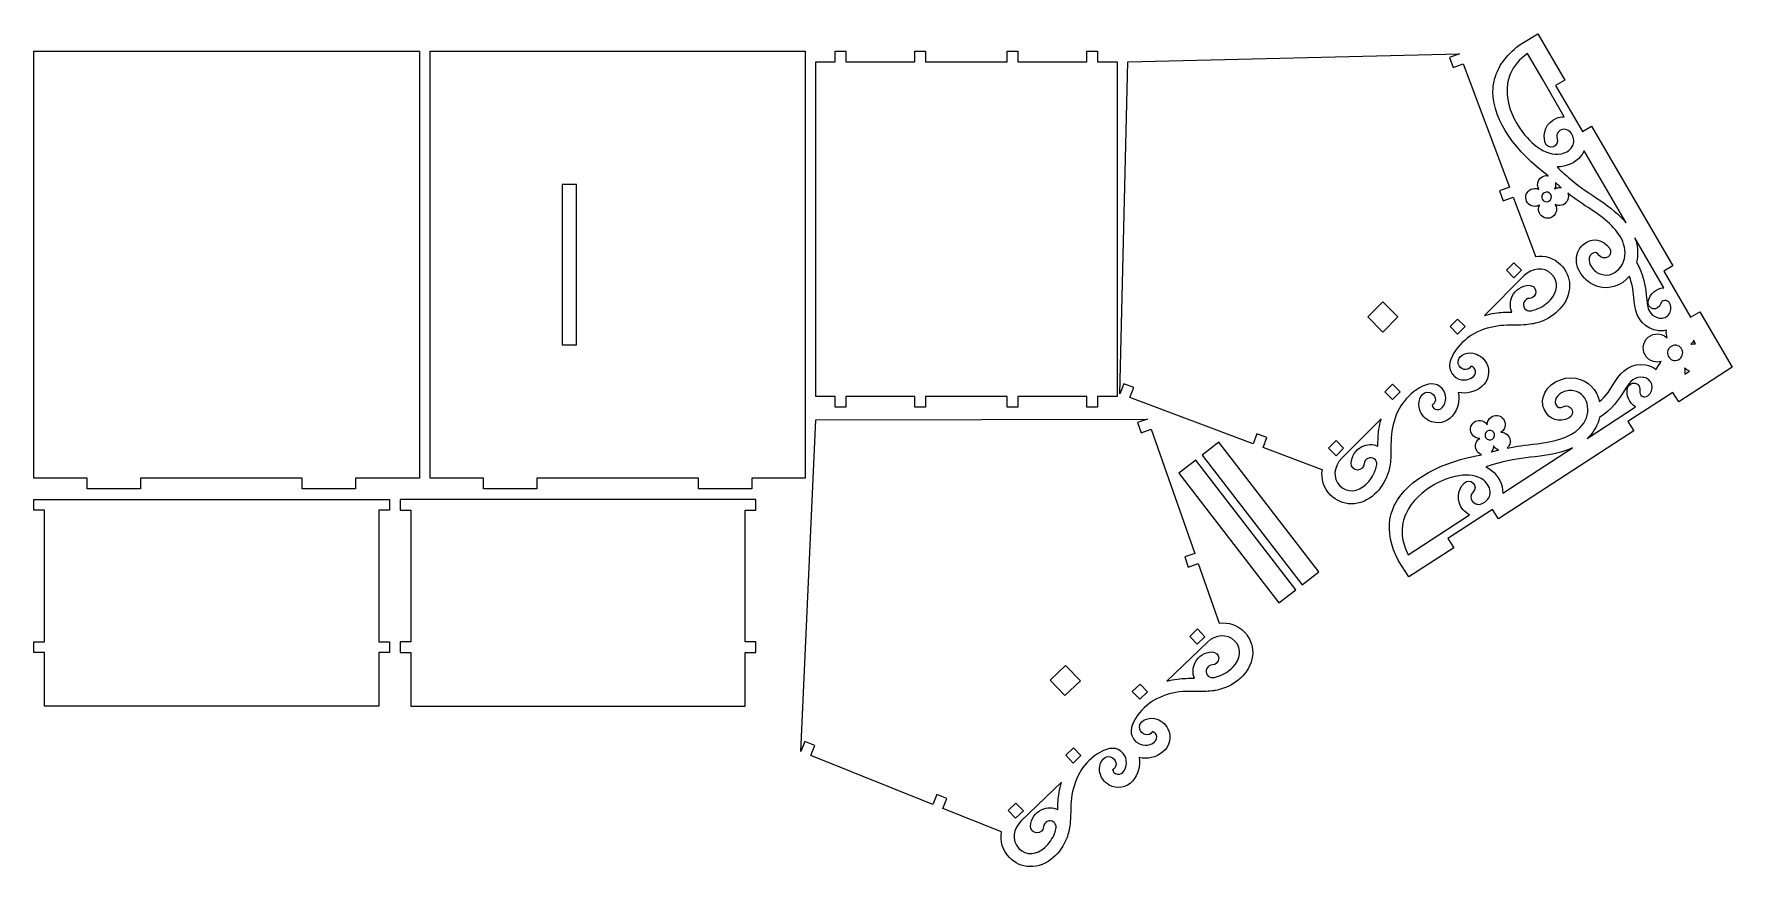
# Model space of a CAD drawing. Header units: millimetres. Extents: x -239 to 239, y -117 to 117.
import ezdxf

# ---------------------------------------------------------------- set-up
doc = ezdxf.new("R2010")
doc.units = ezdxf.units.MM
doc.header["$MEASUREMENT"] = 0
doc.layers.add('Camada 1', color=7, linetype='Continuous')

msp = doc.modelspace()

# ---------------------------------------------------------------- linework, layer by layer
at = {"layer": 'Camada 1', "color": 250, "lineweight": 20}
for points, knots in [([(238.7156, 23.3207), (238.7156, 23.3207), (229.6415, 38.8817), (229.6415, 38.8817), (229.6415, 38.8817), (229.6415, 38.8817), (227.05, 37.3705), (227.05, 37.3705), (227.05, 37.3705), (227.05, 37.3705), (219.4937, 50.3283), (219.4937, 50.3283), (219.4937, 50.3283), (219.4937, 50.3283), (222.0854, 51.8396), (222.0854, 51.8396), (222.0854, 51.8396), (222.0854, 51.8396), (199.221, 91.0492), (199.221, 91.0492), (199.221, 91.0492), (199.221, 91.0492), (196.6293, 89.5379), (196.6293, 89.5379), (196.6293, 89.5379), (196.6293, 89.5379), (189.0732, 102.4958), (189.0732, 102.4958), (189.0732, 102.4958), (189.0732, 102.4958), (191.6648, 104.007), (191.6648, 104.007), (191.6648, 104.007), (191.6648, 104.007), (184.1087, 116.9649), (184.1087, 116.9649), (184.1087, 116.9649), (184.1087, 116.9649), (179.5681, 114.317), (179.5681, 114.317), (179.5681, 114.317), (175.6172, 111.4761), (173.2407, 108.3406), (172.1734, 105.0225), (172.1734, 105.0225), (171.789, 103.8275), (171.5744, 102.6089), (171.5174, 101.3719), (171.5174, 101.3719), (171.5059, 101.1262), (171.5008, 100.88), (171.5017, 100.633), (171.5017, 100.633), (171.5335, 92.4321), (178.0965, 83.7719), (186.9778, 77.1348), (186.9778, 77.1348), (186.8117, 77.1609), (186.6409, 77.1708), (186.4667, 77.163), (186.4667, 77.163), (185.0703, 77.1003), (183.9894, 75.9175), (184.052, 74.5209), (184.052, 74.5209), (184.0724, 74.0664), (184.2118, 73.645), (184.4384, 73.2855), (184.4384, 73.2855), (184.0508, 73.4936), (183.6034, 73.6028), (183.1319, 73.5817), (183.1319, 73.5817), (181.7355, 73.519), (180.6545, 72.3359), (180.7172, 70.9395), (180.7172, 70.9395), (180.7799, 69.5432), (181.9628, 68.4619), (183.3594, 68.5248), (183.3594, 68.5248), (183.8139, 68.5451), (184.2354, 68.6845), (184.5947, 68.9111), (184.5947, 68.9111), (184.387, 68.5232), (184.2776, 68.0764), (184.2988, 67.6049), (184.2988, 67.6049), (184.3616, 66.2083), (185.5443, 65.1272), (186.9408, 65.1899), (186.9408, 65.1899), (188.3372, 65.2527), (189.4185, 66.4356), (189.3556, 67.8322), (189.3556, 67.8322), (189.3352, 68.2867), (189.196, 68.7082), (188.9696, 69.0673), (188.9696, 69.0673), (189.3572, 68.8596), (189.8042, 68.7503), (190.2755, 68.7715), (190.2755, 68.7715), (191.6721, 68.8344), (192.7529, 70.0171), (192.6903, 71.4136), (192.6903, 71.4136), (192.6771, 71.7106), (192.6129, 71.9933), (192.5069, 72.254), (192.5069, 72.254), (194.7513, 70.4652), (196.4809, 69.385), (199.4954, 67.3655), (199.4954, 67.3655), (203.2362, 64.8599), (207.0858, 61.7383), (208.242, 57.9369), (208.242, 57.9369), (208.9085, 55.7451), (208.767, 53.5101), (207.4363, 51.5859), (207.4363, 51.5859), (206.1651, 49.748), (204.1347, 48.7834), (201.9273, 49.4524), (201.9273, 49.4524), (200.8174, 49.7888), (199.836, 50.567), (199.2032, 51.5333), (199.2032, 51.5333), (198.7254, 52.2626), (198.3541, 53.2727), (198.5841, 54.1497), (198.5841, 54.1497), (198.6917, 54.5601), (198.9266, 54.8918), (199.255, 55.1574), (199.255, 55.1574), (200.0902, 55.8329), (200.7741, 55.6335), (201.3755, 54.7719), (201.3755, 54.7719), (201.9344, 53.971), (203.0437, 53.7741), (203.8443, 54.333), (203.8443, 54.333), (204.6452, 54.892), (204.8423, 56.0012), (204.2836, 56.8018), (204.2836, 56.8018), (202.4951, 59.3632), (199.4583, 59.8826), (197.0249, 57.9148), (197.0249, 57.9148), (196.1107, 57.1753), (195.4526, 56.1885), (195.1539, 55.0489), (195.1539, 55.0489), (194.1391, 51.1782), (197.2819, 47.1546), (200.8987, 46.0586), (200.8987, 46.0586), (204.3165, 45.023), (207.6665, 46.2503), (209.85, 48.9027), (209.85, 48.9027), (210.7049, 46.7114), (211.0471, 44.332), (211.184, 41.9713), (211.184, 41.9713), (211.184, 41.9713), (211.1868, 41.9297), (211.1868, 41.9297), (211.1868, 41.9297), (211.4874, 38.2522), (212.9859, 34.9325), (216.7619, 33.8756), (216.7619, 33.8756), (217.9233, 33.4938), (219.1433, 33.465), (220.2829, 33.7503), (220.2829, 33.7503), (220.0852, 33.0353), (220.3266, 32.2056), (220.5078, 31.5428), (220.5078, 31.5428), (220.0398, 32.013), (219.4467, 32.372), (218.7615, 32.5617), (218.7615, 32.5617), (216.6566, 33.1442), (214.4784, 31.9102), (213.8957, 29.8055), (213.8957, 29.8055), (213.3134, 27.7012), (214.5475, 25.5227), (216.6519, 24.9403), (216.6519, 24.9403), (217.3627, 24.7435), (218.0818, 24.754), (218.7447, 24.9355), (218.7447, 24.9355), (218.5835, 24.775), (217.3795, 22.8058), (217.3665, 22.7158), (217.3665, 22.7158), (216.5259, 23.3691), (215.5182, 23.8147), (214.4231, 23.98), (214.4231, 23.98), (210.5739, 24.7388), (207.7387, 22.4495), (205.8119, 19.3004), (205.8119, 19.3004), (205.8119, 19.3004), (205.7907, 19.2646), (205.7907, 19.2646), (205.7907, 19.2646), (204.6039, 17.2179), (203.2253, 15.2469), (201.4737, 13.6753), (201.4737, 13.6753), (200.7196, 17.0289), (198.2808, 19.6358), (194.7613, 20.2519), (194.7613, 20.2519), (191.0367, 20.9039), (186.4153, 18.7274), (185.5763, 14.8127), (185.5763, 14.8127), (185.3292, 13.6601), (185.4721, 12.482), (185.9551, 11.4094), (185.9551, 11.4094), (187.2412, 8.5544), (190.1877, 7.649), (192.94, 9.1304), (192.94, 9.1304), (193.8002, 9.5934), (194.1242, 10.6729), (193.661, 11.5333), (193.661, 11.5333), (193.1979, 12.3936), (192.1184, 12.7179), (191.2581, 12.2546), (191.2581, 12.2546), (190.3323, 11.7563), (189.6317, 11.8866), (189.1904, 12.8665), (189.1904, 12.8665), (189.0167, 13.2518), (188.9565, 13.6539), (189.0455, 14.0691), (189.0455, 14.0691), (189.2355, 14.9561), (190.0226, 15.6908), (190.7783, 16.1267), (190.7783, 16.1267), (191.7792, 16.7043), (193.0066, 16.9569), (194.1496, 16.7569), (194.1496, 16.7569), (196.4228, 16.3589), (197.8013, 14.582), (198.108, 12.3672), (198.108, 12.3672), (198.4288, 10.0486), (197.5473, 7.9886), (195.9636, 6.3316), (195.9636, 6.3316), (193.2169, 3.4577), (188.3709, 2.4055), (183.9, 1.8544), (183.9, 1.8544), (180.297, 1.41), (178.2651, 1.225), (175.4539, 0.6395), (175.4539, 0.6395), (175.666, 0.8245), (175.851, 1.048), (175.9967, 1.3074), (175.9967, 1.3074), (176.6823, 2.5264), (176.2503, 4.0701), (175.0313, 4.7561), (175.0313, 4.7561), (174.6198, 4.9876), (174.1713, 5.0914), (173.7315, 5.0808), (173.7315, 5.0808), (174.0957, 5.2995), (174.41, 5.6131), (174.6332, 6.0099), (174.6332, 6.0099), (175.3191, 7.2289), (174.8868, 8.7729), (173.668, 9.4587), (173.668, 9.4587), (172.449, 10.1445), (170.9049, 9.7122), (170.2192, 8.4931), (170.2192, 8.4931), (169.9877, 8.0816), (169.8838, 7.6331), (169.8945, 7.193), (169.8945, 7.193), (169.6758, 7.5573), (169.3622, 7.872), (168.9654, 8.0951), (168.9654, 8.0951), (167.7463, 8.7811), (166.2022, 8.3487), (165.5166, 7.1299), (165.5166, 7.1299), (164.8309, 5.9109), (165.263, 4.3668), (166.4818, 3.6811), (166.4818, 3.6811), (166.8935, 3.4497), (167.3424, 3.3454), (167.7823, 3.3564), (167.7823, 3.3564), (167.4178, 3.1376), (167.1033, 2.8241), (166.8801, 2.4273), (166.8801, 2.4273), (166.1945, 1.2082), (166.6266, -0.3357), (167.8455, -1.0213), (167.8455, -1.0213), (167.9975, -1.1067), (168.1546, -1.175), (168.3147, -1.2266), (168.3147, -1.2266), (157.3894, -3.1497), (147.6227, -7.9252), (143.8961, -15.2355), (143.8961, -15.2355), (143.7168, -15.5872), (143.5524, -15.9444), (143.4034, -16.3069), (143.4034, -16.3069), (142.9931, -17.305), (142.699, -18.3442), (142.5292, -19.4255), (142.5292, -19.4255), (141.9874, -22.8749), (142.7108, -26.752), (144.9654, -31.0838), (144.9654, -31.0838), (144.9654, -31.0838), (147.8846, -35.5853), (147.8846, -35.5853), (147.8846, -35.5853), (147.8846, -35.5853), (160.4697, -27.4235), (160.4697, -27.4235), (160.4697, -27.4235), (160.4697, -27.4235), (158.7638, -24.793), (158.7638, -24.793), (158.7638, -24.793), (158.7638, -24.793), (171.3489, -16.6311), (171.3489, -16.6311), (171.3489, -16.6311), (171.3489, -16.6311), (173.0548, -19.2618), (173.0548, -19.2618), (173.0548, -19.2618), (173.0548, -19.2618), (211.1503, 5.444), (211.1503, 5.444), (211.1503, 5.444), (211.1503, 5.444), (209.4442, 8.0746), (209.4442, 8.0746), (209.4442, 8.0746), (209.4442, 8.0746), (222.0294, 16.2364), (222.0294, 16.2364), (222.0294, 16.2364), (222.0294, 16.2364), (223.7354, 13.6057), (223.7354, 13.6057), (223.7354, 13.6057), (223.7354, 13.6057), (238.7156, 23.3207), (238.7156, 23.3207)], [0, 0, 0, 0, 0.01010101, 0.01010101, 0.01010101, 0.01010101, 0.02020202, 0.02020202, 0.02020202, 0.02020202, 0.03030303, 0.03030303, 0.03030303, 0.03030303, 0.04040404, 0.04040404, 0.04040404, 0.04040404, 0.05050505, 0.05050505, 0.05050505, 0.05050505, 0.06060606, 0.06060606, 0.06060606, 0.06060606, 0.07070707, 0.07070707, 0.07070707, 0.07070707, 0.08080808, 0.08080808, 0.08080808, 0.08080808, 0.09090909, 0.09090909, 0.09090909, 0.09090909, 0.1010101, 0.1010101, 0.1010101, 0.1010101, 0.11111111, 0.11111111, 0.11111111, 0.11111111, 0.12121212, 0.12121212, 0.12121212, 0.12121212, 0.13131313, 0.13131313, 0.13131313, 0.13131313, 0.14141414, 0.14141414, 0.14141414, 0.14141414, 0.15151515, 0.15151515, 0.15151515, 0.15151515, 0.16161616, 0.16161616, 0.16161616, 0.16161616, 0.17171717, 0.17171717, 0.17171717, 0.17171717, 0.18181818, 0.18181818, 0.18181818, 0.18181818, 0.19191919, 0.19191919, 0.19191919, 0.19191919, 0.2020202, 0.2020202, 0.2020202, 0.2020202, 0.21212121, 0.21212121, 0.21212121, 0.21212121, 0.22222222, 0.22222222, 0.22222222, 0.22222222, 0.23232323, 0.23232323, 0.23232323, 0.23232323, 0.24242424, 0.24242424, 0.24242424, 0.24242424, 0.25252525, 0.25252525, 0.25252525, 0.25252525, 0.26262626, 0.26262626, 0.26262626, 0.26262626, 0.27272727, 0.27272727, 0.27272727, 0.27272727, 0.28282828, 0.28282828, 0.28282828, 0.28282828, 0.29292929, 0.29292929, 0.29292929, 0.29292929, 0.3030303, 0.3030303, 0.3030303, 0.3030303, 0.31313131, 0.31313131, 0.31313131, 0.31313131, 0.32323232, 0.32323232, 0.32323232, 0.32323232, 0.33333333, 0.33333333, 0.33333333, 0.33333333, 0.34343434, 0.34343434, 0.34343434, 0.34343434, 0.35353535, 0.35353535, 0.35353535, 0.35353535, 0.36363636, 0.36363636, 0.36363636, 0.36363636, 0.37373737, 0.37373737, 0.37373737, 0.37373737, 0.38383838, 0.38383838, 0.38383838, 0.38383838, 0.39393939, 0.39393939, 0.39393939, 0.39393939, 0.4040404, 0.4040404, 0.4040404, 0.4040404, 0.41414141, 0.41414141, 0.41414141, 0.41414141, 0.42424242, 0.42424242, 0.42424242, 0.42424242, 0.43434343, 0.43434343, 0.43434343, 0.43434343, 0.44444444, 0.44444444, 0.44444444, 0.44444444, 0.45454545, 0.45454545, 0.45454545, 0.45454545, 0.46464646, 0.46464646, 0.46464646, 0.46464646, 0.47474747, 0.47474747, 0.47474747, 0.47474747, 0.48484848, 0.48484848, 0.48484848, 0.48484848, 0.49494949, 0.49494949, 0.49494949, 0.49494949, 0.50505051, 0.50505051, 0.50505051, 0.50505051, 0.51515152, 0.51515152, 0.51515152, 0.51515152, 0.52525253, 0.52525253, 0.52525253, 0.52525253, 0.53535354, 0.53535354, 0.53535354, 0.53535354, 0.54545455, 0.54545455, 0.54545455, 0.54545455, 0.55555556, 0.55555556, 0.55555556, 0.55555556, 0.56565657, 0.56565657, 0.56565657, 0.56565657, 0.57575758, 0.57575758, 0.57575758, 0.57575758, 0.58585859, 0.58585859, 0.58585859, 0.58585859, 0.5959596, 0.5959596, 0.5959596, 0.5959596, 0.60606061, 0.60606061, 0.60606061, 0.60606061, 0.61616162, 0.61616162, 0.61616162, 0.61616162, 0.62626263, 0.62626263, 0.62626263, 0.62626263, 0.63636364, 0.63636364, 0.63636364, 0.63636364, 0.64646465, 0.64646465, 0.64646465, 0.64646465, 0.65656566, 0.65656566, 0.65656566, 0.65656566, 0.66666667, 0.66666667, 0.66666667, 0.66666667, 0.67676768, 0.67676768, 0.67676768, 0.67676768, 0.68686869, 0.68686869, 0.68686869, 0.68686869, 0.6969697, 0.6969697, 0.6969697, 0.6969697, 0.70707071, 0.70707071, 0.70707071, 0.70707071, 0.71717172, 0.71717172, 0.71717172, 0.71717172, 0.72727273, 0.72727273, 0.72727273, 0.72727273, 0.73737374, 0.73737374, 0.73737374, 0.73737374, 0.74747475, 0.74747475, 0.74747475, 0.74747475, 0.75757576, 0.75757576, 0.75757576, 0.75757576, 0.76767677, 0.76767677, 0.76767677, 0.76767677, 0.77777778, 0.77777778, 0.77777778, 0.77777778, 0.78787879, 0.78787879, 0.78787879, 0.78787879, 0.7979798, 0.7979798, 0.7979798, 0.7979798, 0.80808081, 0.80808081, 0.80808081, 0.80808081, 0.81818182, 0.81818182, 0.81818182, 0.81818182, 0.82828283, 0.82828283, 0.82828283, 0.82828283, 0.83838384, 0.83838384, 0.83838384, 0.83838384, 0.84848485, 0.84848485, 0.84848485, 0.84848485, 0.85858586, 0.85858586, 0.85858586, 0.85858586, 0.86868687, 0.86868687, 0.86868687, 0.86868687, 0.87878788, 0.87878788, 0.87878788, 0.87878788, 0.88888889, 0.88888889, 0.88888889, 0.88888889, 0.8989899, 0.8989899, 0.8989899, 0.8989899, 0.90909091, 0.90909091, 0.90909091, 0.90909091, 0.91919192, 0.91919192, 0.91919192, 0.91919192, 0.92929293, 0.92929293, 0.92929293, 0.92929293, 0.93939394, 0.93939394, 0.93939394, 0.93939394, 0.94949495, 0.94949495, 0.94949495, 0.94949495, 0.95959596, 0.95959596, 0.95959596, 0.95959596, 0.96969697, 0.96969697, 0.96969697, 0.96969697, 0.97979798, 0.97979798, 0.97979798, 0.97979798, 1, 1, 1, 1]), ([(-130.313, -7.8346), (-130.313, -7.8346), (-130.313, 112.1654), (-130.313, 112.1654), (-130.313, 112.1654), (-130.313, 112.1654), (-238.7156, 112.1654), (-238.7156, 112.1654), (-238.7156, 112.1654), (-238.7156, 112.1654), (-238.7156, -7.8346), (-238.7156, -7.8346), (-238.7156, -7.8346), (-238.7156, -7.8346), (-223.7156, -7.8346), (-223.7156, -7.8346), (-223.7156, -7.8346), (-223.7156, -7.8346), (-223.7156, -10.8346), (-223.7156, -10.8346), (-223.7156, -10.8346), (-223.7156, -10.8346), (-208.7156, -10.8346), (-208.7156, -10.8346), (-208.7156, -10.8346), (-208.7156, -10.8346), (-208.7156, -7.8346), (-208.7156, -7.8346), (-208.7156, -7.8346), (-208.7156, -7.8346), (-163.3265, -7.8346), (-163.3265, -7.8346), (-163.3265, -7.8346), (-163.3265, -7.8346), (-163.3265, -10.8346), (-163.3265, -10.8346), (-163.3265, -10.8346), (-163.3265, -10.8346), (-148.3265, -10.8346), (-148.3265, -10.8346), (-148.3265, -10.8346), (-148.3265, -10.8346), (-148.3265, -7.8346), (-148.3265, -7.8346), (-148.3265, -7.8346), (-148.3265, -7.8346), (-130.313, -7.8346), (-130.313, -7.8346)], [0, 0, 0, 0, 0.07692308, 0.07692308, 0.07692308, 0.07692308, 0.15384615, 0.15384615, 0.15384615, 0.15384615, 0.23076923, 0.23076923, 0.23076923, 0.23076923, 0.30769231, 0.30769231, 0.30769231, 0.30769231, 0.38461538, 0.38461538, 0.38461538, 0.38461538, 0.46153846, 0.46153846, 0.46153846, 0.46153846, 0.53846154, 0.53846154, 0.53846154, 0.53846154, 0.61538462, 0.61538462, 0.61538462, 0.61538462, 0.69230769, 0.69230769, 0.69230769, 0.69230769, 0.76923077, 0.76923077, 0.76923077, 0.76923077, 0.84615385, 0.84615385, 0.84615385, 0.84615385, 1, 1, 1, 1]), ([(-97.313, -7.8346), (-97.313, -7.8346), (-51.9078, -7.8346), (-51.9078, -7.8346), (-51.9078, -7.8346), (-51.9078, -7.8346), (-51.9078, -10.8346), (-51.9078, -10.8346), (-51.9078, -10.8346), (-51.9078, -10.8346), (-36.9078, -10.8346), (-36.9078, -10.8346), (-36.9078, -10.8346), (-36.9078, -10.8346), (-36.9078, -7.8346), (-36.9078, -7.8346), (-36.9078, -7.8346), (-36.9078, -7.8346), (-21.9078, -7.8346), (-21.9078, -7.8346), (-21.9078, -7.8346), (-21.9078, -7.8346), (-21.9078, 112.1654), (-21.9078, 112.1654), (-21.9078, 112.1654), (-21.9078, 112.1654), (-127.313, 112.1654), (-127.313, 112.1654), (-127.313, 112.1654), (-127.313, 112.1654), (-127.313, -7.8346), (-127.313, -7.8346), (-127.313, -7.8346), (-127.313, -7.8346), (-112.313, -7.8346), (-112.313, -7.8346), (-112.313, -7.8346), (-112.313, -7.8346), (-112.313, -10.8346), (-112.313, -10.8346), (-112.313, -10.8346), (-112.313, -10.8346), (-97.313, -10.8346), (-97.313, -10.8346), (-97.313, -10.8346), (-97.313, -10.8346), (-97.313, -7.8346), (-97.313, -7.8346)], [0, 0, 0, 0, 0.07692308, 0.07692308, 0.07692308, 0.07692308, 0.15384615, 0.15384615, 0.15384615, 0.15384615, 0.23076923, 0.23076923, 0.23076923, 0.23076923, 0.30769231, 0.30769231, 0.30769231, 0.30769231, 0.38461538, 0.38461538, 0.38461538, 0.38461538, 0.46153846, 0.46153846, 0.46153846, 0.46153846, 0.53846154, 0.53846154, 0.53846154, 0.53846154, 0.61538462, 0.61538462, 0.61538462, 0.61538462, 0.69230769, 0.69230769, 0.69230769, 0.69230769, 0.76923077, 0.76923077, 0.76923077, 0.76923077, 0.84615385, 0.84615385, 0.84615385, 0.84615385, 1, 1, 1, 1]), ([(65.8283, 15.1655), (65.8283, 15.1655), (65.8283, 109.1654), (65.8283, 109.1654), (65.8283, 109.1654), (65.8283, 109.1654), (60.2791, 109.1654), (60.2791, 109.1654), (60.2791, 109.1654), (60.2791, 109.1654), (60.2791, 112.1654), (60.2791, 112.1654), (60.2791, 112.1654), (60.2791, 112.1654), (57.2767, 112.1654), (57.2767, 112.1654), (57.2767, 112.1654), (57.2767, 112.1654), (57.2767, 109.1654), (57.2767, 109.1654), (57.2767, 109.1654), (57.2767, 109.1654), (37.8744, 109.1654), (37.8744, 109.1654), (37.8744, 109.1654), (37.8744, 109.1654), (37.8744, 112.1654), (37.8744, 112.1654), (37.8744, 112.1654), (37.8744, 112.1654), (34.872, 112.1654), (34.872, 112.1654), (34.872, 112.1654), (34.872, 112.1654), (34.872, 109.1654), (34.872, 109.1654), (34.872, 109.1654), (34.872, 109.1654), (11.9791, 109.1654), (11.9791, 109.1654), (11.9791, 109.1654), (11.9791, 109.1654), (11.9791, 112.1654), (11.9791, 112.1654), (11.9791, 112.1654), (11.9791, 112.1654), (8.9767, 112.1654), (8.9767, 112.1654), (8.9767, 112.1654), (8.9767, 112.1654), (8.9767, 109.1654), (8.9767, 109.1654), (8.9767, 109.1654), (8.9767, 109.1654), (-10.4256, 109.1654), (-10.4256, 109.1654), (-10.4256, 109.1654), (-10.4256, 109.1654), (-10.4256, 112.1654), (-10.4256, 112.1654), (-10.4256, 112.1654), (-10.4256, 112.1654), (-13.428, 112.1654), (-13.428, 112.1654), (-13.428, 112.1654), (-13.428, 112.1654), (-13.428, 109.1654), (-13.428, 109.1654), (-13.428, 109.1654), (-13.428, 109.1654), (-18.9078, 109.1654), (-18.9078, 109.1654), (-18.9078, 109.1654), (-18.9078, 109.1654), (-18.9078, 15.1655), (-18.9078, 15.1655), (-18.9078, 15.1655), (-18.9078, 15.1655), (-13.428, 15.1655), (-13.428, 15.1655), (-13.428, 15.1655), (-13.428, 15.1655), (-13.428, 12.1655), (-13.428, 12.1655), (-13.428, 12.1655), (-13.428, 12.1655), (-10.4256, 12.1655), (-10.4256, 12.1655), (-10.4256, 12.1655), (-10.4256, 12.1655), (-10.4256, 15.1655), (-10.4256, 15.1655), (-10.4256, 15.1655), (-10.4256, 15.1655), (8.9767, 15.1655), (8.9767, 15.1655), (8.9767, 15.1655), (8.9767, 15.1655), (8.9767, 12.1655), (8.9767, 12.1655), (8.9767, 12.1655), (8.9767, 12.1655), (11.9791, 12.1655), (11.9791, 12.1655), (11.9791, 12.1655), (11.9791, 12.1655), (11.9791, 15.1655), (11.9791, 15.1655), (11.9791, 15.1655), (11.9791, 15.1655), (34.872, 15.1655), (34.872, 15.1655), (34.872, 15.1655), (34.872, 15.1655), (34.872, 12.1655), (34.872, 12.1655), (34.872, 12.1655), (34.872, 12.1655), (37.8744, 12.1655), (37.8744, 12.1655), (37.8744, 12.1655), (37.8744, 12.1655), (37.8744, 15.1655), (37.8744, 15.1655), (37.8744, 15.1655), (37.8744, 15.1655), (57.2767, 15.1655), (57.2767, 15.1655), (57.2767, 15.1655), (57.2767, 15.1655), (57.2767, 12.1655), (57.2767, 12.1655), (57.2767, 12.1655), (57.2767, 12.1655), (60.2791, 12.1655), (60.2791, 12.1655), (60.2791, 12.1655), (60.2791, 12.1655), (60.2791, 15.1655), (60.2791, 15.1655), (60.2791, 15.1655), (60.2791, 15.1655), (65.8283, 15.1655), (65.8283, 15.1655)], [0, 0, 0, 0, 0.02702703, 0.02702703, 0.02702703, 0.02702703, 0.05405405, 0.05405405, 0.05405405, 0.05405405, 0.08108108, 0.08108108, 0.08108108, 0.08108108, 0.10810811, 0.10810811, 0.10810811, 0.10810811, 0.13513514, 0.13513514, 0.13513514, 0.13513514, 0.16216216, 0.16216216, 0.16216216, 0.16216216, 0.18918919, 0.18918919, 0.18918919, 0.18918919, 0.21621622, 0.21621622, 0.21621622, 0.21621622, 0.24324324, 0.24324324, 0.24324324, 0.24324324, 0.27027027, 0.27027027, 0.27027027, 0.27027027, 0.2972973, 0.2972973, 0.2972973, 0.2972973, 0.32432432, 0.32432432, 0.32432432, 0.32432432, 0.35135135, 0.35135135, 0.35135135, 0.35135135, 0.37837838, 0.37837838, 0.37837838, 0.37837838, 0.40540541, 0.40540541, 0.40540541, 0.40540541, 0.43243243, 0.43243243, 0.43243243, 0.43243243, 0.45945946, 0.45945946, 0.45945946, 0.45945946, 0.48648649, 0.48648649, 0.48648649, 0.48648649, 0.51351351, 0.51351351, 0.51351351, 0.51351351, 0.54054054, 0.54054054, 0.54054054, 0.54054054, 0.56756757, 0.56756757, 0.56756757, 0.56756757, 0.59459459, 0.59459459, 0.59459459, 0.59459459, 0.62162162, 0.62162162, 0.62162162, 0.62162162, 0.64864865, 0.64864865, 0.64864865, 0.64864865, 0.67567568, 0.67567568, 0.67567568, 0.67567568, 0.7027027, 0.7027027, 0.7027027, 0.7027027, 0.72972973, 0.72972973, 0.72972973, 0.72972973, 0.75675676, 0.75675676, 0.75675676, 0.75675676, 0.78378378, 0.78378378, 0.78378378, 0.78378378, 0.81081081, 0.81081081, 0.81081081, 0.81081081, 0.83783784, 0.83783784, 0.83783784, 0.83783784, 0.86486486, 0.86486486, 0.86486486, 0.86486486, 0.89189189, 0.89189189, 0.89189189, 0.89189189, 0.91891892, 0.91891892, 0.91891892, 0.91891892, 0.94594595, 0.94594595, 0.94594595, 0.94594595, 1, 1, 1, 1]), ([(68.8283, 109.1654), (68.8283, 109.1654), (66.6173, 15.917), (66.6173, 15.917), (66.6173, 15.917), (66.6173, 15.917), (67.6725, 18.7253), (67.6725, 18.7253), (67.6725, 18.7253), (67.6725, 18.7253), (70.4808, 17.67), (70.4808, 17.67), (70.4808, 17.67), (70.4808, 17.67), (69.4256, 14.8618), (69.4256, 14.8618), (69.4256, 14.8618), (69.4256, 14.8618), (104.0669, 1.8453), (104.0669, 1.8453), (104.0669, 1.8453), (104.0669, 1.8453), (105.1221, 4.6536), (105.1221, 4.6536), (105.1221, 4.6536), (105.1221, 4.6536), (107.9304, 3.5984), (107.9304, 3.5984), (107.9304, 3.5984), (107.9304, 3.5984), (106.8752, 0.7901), (106.8752, 0.7901), (106.8752, 0.7901), (106.8752, 0.7901), (123.474, -5.4469), (123.474, -5.4469), (123.474, -5.4469), (123.474, -5.4469), (123.5231, -5.3978), (123.5231, -5.3978), (123.5231, -5.3978), (123.1048, -8.023), (123.9085, -10.6683), (125.8612, -12.6072), (125.8612, -12.6072), (127.3903, -14.1254), (129.4424, -15.0026), (131.599, -15.0443), (131.599, -15.0443), (134.1083, -15.0928), (136.3906, -14.0269), (138.2163, -12.3492), (138.2163, -12.3492), (139.8384, -10.8581), (141.1477, -8.881), (141.8823, -6.807), (141.8823, -6.807), (142.1134, -6.1548), (142.2901, -5.4963), (142.4242, -4.83), (142.4242, -4.83), (142.4547, -4.7303), (142.4772, -4.6267), (142.4905, -4.5195), (142.4905, -4.5195), (142.4905, -4.5195), (142.5029, -4.4113), (142.5029, -4.4113), (142.5029, -4.4113), (142.629, -3.6893), (142.708, -2.9583), (142.7545, -2.2161), (142.7545, -2.2161), (142.9119, 0.2979), (142.6833, 2.854), (143.0846, 5.3468), (143.0846, 5.3468), (143.4889, 7.8606), (144.2589, 10.3404), (145.6125, 12.5125), (145.6125, 12.5125), (147.519, 15.5719), (153.7215, 21.2868), (157.2081, 17.3274), (157.2081, 17.3274), (158.5461, 15.8084), (158.5635, 13.5253), (157.2421, 11.9889), (157.2421, 11.9889), (156.7374, 11.4021), (155.8912, 11.2433), (155.2058, 11.5992), (155.2058, 11.5992), (154.7774, 11.8214), (154.4793, 12.2083), (154.3605, 12.6503), (154.3605, 12.6503), (156.0723, 13.6501), (155.2266, 15.8649), (153.7218, 16.2548), (153.7218, 16.2548), (151.5042, 16.8291), (150.3477, 14.0774), (150.7038, 12.1238), (150.7038, 12.1238), (150.9939, 10.5321), (151.9989, 9.1102), (153.5069, 8.3276), (153.5069, 8.3276), (155.7066, 7.1861), (158.418, 7.7058), (160.0357, 9.5865), (160.0357, 9.5865), (161.66, 11.4747), (162.2245, 13.9559), (161.7369, 16.2568), (161.7369, 16.2568), (164.0378, 15.7692), (166.519, 16.3337), (168.4072, 17.958), (168.4072, 17.958), (170.2879, 19.5757), (170.8076, 22.2871), (169.6661, 24.4868), (169.6661, 24.4868), (168.8835, 25.9948), (167.4616, 26.9998), (165.8699, 27.2899), (165.8699, 27.2899), (163.9163, 27.646), (161.1646, 26.4895), (161.7389, 24.2719), (161.7389, 24.2719), (162.1288, 22.7671), (164.3436, 21.9214), (165.3434, 23.6332), (165.3434, 23.6332), (165.7854, 23.5144), (166.1723, 23.2163), (166.3945, 22.7879), (166.3945, 22.7879), (166.7504, 22.1025), (166.5916, 21.2563), (166.0048, 20.7516), (166.0048, 20.7516), (164.4684, 19.4302), (162.1853, 19.4476), (160.6663, 20.7856), (160.6663, 20.7856), (156.7069, 24.2722), (162.4218, 30.4747), (165.4812, 32.3812), (165.4812, 32.3812), (167.6533, 33.7348), (170.1331, 34.5048), (172.6469, 34.9091), (172.6469, 34.9091), (175.1397, 35.3104), (177.6958, 35.0818), (180.2098, 35.2392), (180.2098, 35.2392), (180.952, 35.2857), (181.683, 35.3647), (182.405, 35.4908), (182.405, 35.4908), (182.405, 35.4908), (182.5132, 35.5032), (182.5132, 35.5032), (182.5132, 35.5032), (182.6204, 35.5165), (182.724, 35.539), (182.8237, 35.5695), (182.8237, 35.5695), (183.49, 35.7036), (184.1485, 35.8803), (184.8007, 36.1114), (184.8007, 36.1114), (186.8747, 36.846), (188.8518, 38.1553), (190.3429, 39.7774), (190.3429, 39.7774), (192.0206, 41.6031), (193.0865, 43.8854), (193.038, 46.3947), (193.038, 46.3947), (192.9963, 48.5513), (192.1191, 50.6034), (190.6009, 52.1325), (190.6009, 52.1325), (188.662, 54.0852), (186.0167, 54.8889), (183.3915, 54.4706), (183.3915, 54.4706), (183.3915, 54.4706), (183.4406, 54.5197), (183.4406, 54.5197), (183.4406, 54.5197), (183.4406, 54.5197), (177.2036, 71.1185), (177.2036, 71.1185), (177.2036, 71.1185), (177.2036, 71.1185), (174.3953, 70.0633), (174.3953, 70.0633), (174.3953, 70.0633), (174.3953, 70.0633), (173.3401, 72.8716), (173.3401, 72.8716), (173.3401, 72.8716), (173.3401, 72.8716), (176.1484, 73.9268), (176.1484, 73.9268), (176.1484, 73.9268), (176.1484, 73.9268), (163.1319, 108.5681), (163.1319, 108.5681), (163.1319, 108.5681), (163.1319, 108.5681), (160.3237, 107.5129), (160.3237, 107.5129), (160.3237, 107.5129), (160.3237, 107.5129), (159.2684, 110.3212), (159.2684, 110.3212), (159.2684, 110.3212), (159.2684, 110.3212), (162.0767, 111.3764), (162.0767, 111.3764), (162.0767, 111.3764), (162.0767, 111.3764), (68.8283, 109.1654), (68.8283, 109.1654)], [0, 0, 0, 0, 0.01694915, 0.01694915, 0.01694915, 0.01694915, 0.03389831, 0.03389831, 0.03389831, 0.03389831, 0.05084746, 0.05084746, 0.05084746, 0.05084746, 0.06779661, 0.06779661, 0.06779661, 0.06779661, 0.08474576, 0.08474576, 0.08474576, 0.08474576, 0.10169492, 0.10169492, 0.10169492, 0.10169492, 0.11864407, 0.11864407, 0.11864407, 0.11864407, 0.13559322, 0.13559322, 0.13559322, 0.13559322, 0.15254237, 0.15254237, 0.15254237, 0.15254237, 0.16949153, 0.16949153, 0.16949153, 0.16949153, 0.18644068, 0.18644068, 0.18644068, 0.18644068, 0.20338983, 0.20338983, 0.20338983, 0.20338983, 0.22033898, 0.22033898, 0.22033898, 0.22033898, 0.23728814, 0.23728814, 0.23728814, 0.23728814, 0.25423729, 0.25423729, 0.25423729, 0.25423729, 0.27118644, 0.27118644, 0.27118644, 0.27118644, 0.28813559, 0.28813559, 0.28813559, 0.28813559, 0.30508475, 0.30508475, 0.30508475, 0.30508475, 0.3220339, 0.3220339, 0.3220339, 0.3220339, 0.33898305, 0.33898305, 0.33898305, 0.33898305, 0.3559322, 0.3559322, 0.3559322, 0.3559322, 0.37288136, 0.37288136, 0.37288136, 0.37288136, 0.38983051, 0.38983051, 0.38983051, 0.38983051, 0.40677966, 0.40677966, 0.40677966, 0.40677966, 0.42372881, 0.42372881, 0.42372881, 0.42372881, 0.44067797, 0.44067797, 0.44067797, 0.44067797, 0.45762712, 0.45762712, 0.45762712, 0.45762712, 0.47457627, 0.47457627, 0.47457627, 0.47457627, 0.49152542, 0.49152542, 0.49152542, 0.49152542, 0.50847458, 0.50847458, 0.50847458, 0.50847458, 0.52542373, 0.52542373, 0.52542373, 0.52542373, 0.54237288, 0.54237288, 0.54237288, 0.54237288, 0.55932203, 0.55932203, 0.55932203, 0.55932203, 0.57627119, 0.57627119, 0.57627119, 0.57627119, 0.59322034, 0.59322034, 0.59322034, 0.59322034, 0.61016949, 0.61016949, 0.61016949, 0.61016949, 0.62711864, 0.62711864, 0.62711864, 0.62711864, 0.6440678, 0.6440678, 0.6440678, 0.6440678, 0.66101695, 0.66101695, 0.66101695, 0.66101695, 0.6779661, 0.6779661, 0.6779661, 0.6779661, 0.69491525, 0.69491525, 0.69491525, 0.69491525, 0.71186441, 0.71186441, 0.71186441, 0.71186441, 0.72881356, 0.72881356, 0.72881356, 0.72881356, 0.74576271, 0.74576271, 0.74576271, 0.74576271, 0.76271186, 0.76271186, 0.76271186, 0.76271186, 0.77966102, 0.77966102, 0.77966102, 0.77966102, 0.79661017, 0.79661017, 0.79661017, 0.79661017, 0.81355932, 0.81355932, 0.81355932, 0.81355932, 0.83050847, 0.83050847, 0.83050847, 0.83050847, 0.84745763, 0.84745763, 0.84745763, 0.84745763, 0.86440678, 0.86440678, 0.86440678, 0.86440678, 0.88135593, 0.88135593, 0.88135593, 0.88135593, 0.89830508, 0.89830508, 0.89830508, 0.89830508, 0.91525424, 0.91525424, 0.91525424, 0.91525424, 0.93220339, 0.93220339, 0.93220339, 0.93220339, 0.94915254, 0.94915254, 0.94915254, 0.94915254, 0.96610169, 0.96610169, 0.96610169, 0.96610169, 1, 1, 1, 1]), ([(194.0246, 85.8305), (193.5067, 84.4502), (192.1215, 83.5942), (190.7309, 83.302), (190.7309, 83.302), (186.0322, 82.3154), (181.2731, 87.0849), (178.9182, 90.6192), (178.9182, 90.6192), (176.8287, 93.7557), (175.3421, 97.6046), (175.4616, 101.393), (175.4616, 101.393), (175.4692, 101.6306), (175.4829, 101.868), (175.5034, 102.1049), (175.5034, 102.1049), (175.6129, 103.3762), (175.9113, 104.6352), (176.4371, 105.8523), (176.4371, 105.8523), (177.3215, 107.8996), (178.8489, 109.8286), (181.2016, 111.4994), (181.2016, 111.4994), (181.2016, 111.4994), (185.5723, 103.9563), (185.5723, 103.9563), (185.5723, 103.9563), (185.5723, 103.9563), (191.532, 93.7346), (191.532, 93.7346), (191.532, 93.7346), (190.8031, 93.7321), (190.0557, 93.5896), (189.3181, 93.2932), (189.3181, 93.2932), (186.5894, 92.1966), (185.2163, 89.1361), (186.2121, 86.3687), (186.2121, 86.3687), (186.5426, 85.4499), (187.5618, 84.97), (188.4807, 85.3007), (188.4807, 85.3007), (189.3996, 85.6313), (189.8794, 86.6504), (189.5488, 87.5695), (189.5488, 87.5695), (189.1987, 88.5424), (189.6811, 89.617), (190.6403, 90.0027), (190.6403, 90.0027), (191.8049, 90.4707), (192.8728, 90.0285), (193.535, 89.0031), (193.535, 89.0031), (194.1558, 88.0423), (194.4373, 86.9309), (194.0246, 85.8305)], [0, 0, 0, 0, 0.0625, 0.0625, 0.0625, 0.0625, 0.125, 0.125, 0.125, 0.125, 0.1875, 0.1875, 0.1875, 0.1875, 0.25, 0.25, 0.25, 0.25, 0.3125, 0.3125, 0.3125, 0.3125, 0.375, 0.375, 0.375, 0.375, 0.4375, 0.4375, 0.4375, 0.4375, 0.5, 0.5, 0.5, 0.5, 0.5625, 0.5625, 0.5625, 0.5625, 0.625, 0.625, 0.625, 0.625, 0.6875, 0.6875, 0.6875, 0.6875, 0.75, 0.75, 0.75, 0.75, 0.8125, 0.8125, 0.8125, 0.8125, 0.875, 0.875, 0.875, 0.875, 1, 1, 1, 1]), ([(208.9184, 63.9191), (206.987, 66.3031), (204.41, 68.31), (201.7959, 70.0817), (201.7959, 70.0817), (198.6231, 72.2319), (196.172, 73.7367), (193.2076, 76.2738), (193.2076, 76.2738), (191.983, 77.3221), (190.7351, 78.4419), (189.5042, 79.6245), (189.5042, 79.6245), (190.1529, 79.6277), (190.8064, 79.6946), (191.4594, 79.8315), (191.4594, 79.8315), (193.888, 80.3414), (196.0933, 81.8409), (197.1454, 84.1084), (197.1454, 84.1084), (197.1454, 84.1084), (208.9184, 63.9191), (208.9184, 63.9191)], [0, 0, 0, 0, 0.14285714, 0.14285714, 0.14285714, 0.14285714, 0.28571429, 0.28571429, 0.28571429, 0.28571429, 0.42857143, 0.42857143, 0.42857143, 0.42857143, 0.57142857, 0.57142857, 0.57142857, 0.57142857, 0.71428571, 0.71428571, 0.71428571, 0.71428571, 1, 1, 1, 1]), ([(-86.2033, 74.6654), (-86.2033, 74.6654), (-86.2033, 29.6654), (-86.2033, 29.6654), (-86.2033, 29.6654), (-86.2033, 29.6654), (-90.2033, 29.6654), (-90.2033, 29.6654), (-90.2033, 29.6654), (-90.2033, 29.6654), (-90.2033, 74.6654), (-90.2033, 74.6654), (-90.2033, 74.6654), (-90.2033, 74.6654), (-86.2033, 74.6654), (-86.2033, 74.6654)], [0, 0, 0, 0, 0.2, 0.2, 0.2, 0.2, 0.4, 0.4, 0.4, 0.4, 0.6, 0.6, 0.6, 0.6, 1, 1, 1, 1]), ([(186.7134, 69.832), (185.9627, 69.7508), (185.2882, 70.2935), (185.2068, 71.0444), (185.2068, 71.0444), (185.1254, 71.7952), (185.6683, 72.4696), (186.419, 72.5508), (186.419, 72.5508), (187.1698, 72.6322), (187.8443, 72.0896), (187.9258, 71.3386), (187.9258, 71.3386), (188.0069, 70.5879), (187.4642, 69.9135), (186.7134, 69.832)], [0, 0, 0, 0, 0.2, 0.2, 0.2, 0.2, 0.4, 0.4, 0.4, 0.4, 0.6, 0.6, 0.6, 0.6, 1, 1, 1, 1]), ([(190.6685, 73.7802), (190.4688, 73.8207), (190.261, 73.8379), (190.0482, 73.8284), (190.0482, 73.8284), (189.5936, 73.8078), (189.1721, 73.6685), (188.813, 73.4419), (188.813, 73.4419), (189.0209, 73.8299), (189.1301, 74.2769), (189.1088, 74.7481), (189.1088, 74.7481), (189.1017, 74.9068), (189.08, 75.0608), (189.0454, 75.2102), (189.0454, 75.2102), (189.0454, 75.2102), (189.7292, 74.5994), (189.7292, 74.5994), (189.7292, 74.5994), (190.0569, 74.3098), (190.3688, 74.0377), (190.6685, 73.7802)], [0, 0, 0, 0, 0.14285714, 0.14285714, 0.14285714, 0.14285714, 0.28571429, 0.28571429, 0.28571429, 0.28571429, 0.42857143, 0.42857143, 0.42857143, 0.42857143, 0.57142857, 0.57142857, 0.57142857, 0.57142857, 0.71428571, 0.71428571, 0.71428571, 0.71428571, 1, 1, 1, 1]), ([(217.8466, 37.252), (217.8466, 37.252), (217.7462, 37.2827), (217.7462, 37.2827), (217.7462, 37.2827), (215.4932, 37.8981), (214.8969, 40.1004), (214.723, 42.1985), (214.723, 42.1985), (214.5036, 45.9494), (213.7988, 49.6192), (211.8542, 52.8479), (211.8542, 52.8479), (212.3596, 54.8259), (212.2575, 56.921), (211.6347, 58.9688), (211.6347, 58.9688), (211.5639, 59.2017), (211.4863, 59.4315), (211.4029, 59.6583), (211.4029, 59.6583), (211.4029, 59.6583), (219.5599, 45.6702), (219.5599, 45.6702), (219.5599, 45.6702), (219.5599, 45.6702), (219.4782, 45.6639), (219.4782, 45.6639), (219.4782, 45.6639), (217.3918, 45.4777), (215.6365, 43.9664), (215.1422, 41.9308), (215.1422, 41.9308), (214.9118, 40.982), (215.4977, 40.0199), (216.4466, 39.7894), (216.4466, 39.7894), (217.3958, 39.559), (218.3577, 40.145), (218.5882, 41.0939), (218.5882, 41.0939), (218.7256, 41.6599), (219.2135, 42.0798), (219.7935, 42.1317), (219.7935, 42.1317), (220.3761, 42.1837), (220.9269, 41.8588), (221.1634, 41.3236), (221.1634, 41.3236), (221.1634, 41.3236), (221.2174, 41.2119), (221.2174, 41.2119), (221.2174, 41.2119), (221.7508, 40.2033), (221.6139, 38.958), (220.8744, 38.0894), (220.8744, 38.0894), (220.1328, 37.2183), (218.9302, 36.8856), (217.8466, 37.252)], [0, 0, 0, 0, 0.0625, 0.0625, 0.0625, 0.0625, 0.125, 0.125, 0.125, 0.125, 0.1875, 0.1875, 0.1875, 0.1875, 0.25, 0.25, 0.25, 0.25, 0.3125, 0.3125, 0.3125, 0.3125, 0.375, 0.375, 0.375, 0.375, 0.4375, 0.4375, 0.4375, 0.4375, 0.5, 0.5, 0.5, 0.5, 0.5625, 0.5625, 0.5625, 0.5625, 0.625, 0.625, 0.625, 0.625, 0.6875, 0.6875, 0.6875, 0.6875, 0.75, 0.75, 0.75, 0.75, 0.8125, 0.8125, 0.8125, 0.8125, 0.875, 0.875, 0.875, 0.875, 1, 1, 1, 1]), ([(177.3937, 48.4728), (177.3937, 48.4728), (175.2718, 50.5948), (175.2718, 50.5948), (175.2718, 50.5948), (175.2718, 50.5948), (177.3948, 52.7178), (177.3948, 52.7178), (177.3948, 52.7178), (177.3948, 52.7178), (179.5167, 50.5958), (179.5167, 50.5958), (179.5167, 50.5958), (179.5167, 50.5958), (177.3937, 48.4728), (177.3937, 48.4728)], [0, 0, 0, 0, 0.2, 0.2, 0.2, 0.2, 0.4, 0.4, 0.4, 0.4, 0.6, 0.6, 0.6, 0.6, 1, 1, 1, 1]), ([(169.1137, 37.9103), (169.1137, 37.9103), (180.309, 49.1055), (180.309, 49.1055), (180.309, 49.1055), (182.3459, 51.1425), (185.7966, 51.7387), (187.985, 49.5351), (187.985, 49.5351), (190.1346, 47.3704), (189.5553, 44.3659), (187.6297, 42.2707), (187.6297, 42.2707), (186.5459, 41.0912), (185.0787, 40.119), (183.5716, 39.5853), (183.5716, 39.5853), (183.0311, 39.3941), (182.483, 39.2528), (181.928, 39.149), (181.928, 39.149), (181.3292, 39.1193), (180.747, 39.3977), (180.396, 39.8897), (180.396, 39.8897), (180.0179, 40.4199), (179.9605, 41.1144), (180.2472, 41.6993), (180.2472, 41.6993), (180.5336, 42.2843), (181.1176, 42.6656), (181.7682, 42.6922), (181.7682, 42.6922), (182.7823, 42.7336), (183.576, 43.5947), (183.5351, 44.6086), (183.5351, 44.6086), (183.4941, 45.623), (182.6335, 46.416), (181.6194, 46.3745), (181.6194, 46.3745), (179.6174, 46.2928), (177.8189, 45.1189), (176.9373, 43.3191), (176.9373, 43.3191), (176.2415, 41.8979), (176.2042, 40.2661), (176.7918, 38.8393), (176.7918, 38.8393), (175.2252, 38.8277), (173.6642, 38.8057), (172.063, 38.548), (172.063, 38.548), (171.0686, 38.3879), (170.0823, 38.1781), (169.1137, 37.9103)], [0, 0, 0, 0, 0.06666667, 0.06666667, 0.06666667, 0.06666667, 0.13333333, 0.13333333, 0.13333333, 0.13333333, 0.2, 0.2, 0.2, 0.2, 0.26666667, 0.26666667, 0.26666667, 0.26666667, 0.33333333, 0.33333333, 0.33333333, 0.33333333, 0.4, 0.4, 0.4, 0.4, 0.46666667, 0.46666667, 0.46666667, 0.46666667, 0.53333333, 0.53333333, 0.53333333, 0.53333333, 0.6, 0.6, 0.6, 0.6, 0.66666667, 0.66666667, 0.66666667, 0.66666667, 0.73333333, 0.73333333, 0.73333333, 0.73333333, 0.8, 0.8, 0.8, 0.8, 0.86666667, 0.86666667, 0.86666667, 0.86666667, 1, 1, 1, 1]), ([(136.281, 37.47), (136.281, 37.47), (140.5237, 41.7127), (140.5237, 41.7127), (140.5237, 41.7127), (140.5237, 41.7127), (144.7663, 37.47), (144.7663, 37.47), (144.7663, 37.47), (144.7663, 37.47), (140.5237, 33.2274), (140.5237, 33.2274), (140.5237, 33.2274), (140.5237, 33.2274), (136.281, 37.47), (136.281, 37.47)], [0, 0, 0, 0, 0.2, 0.2, 0.2, 0.2, 0.4, 0.4, 0.4, 0.4, 0.6, 0.6, 0.6, 0.6, 1, 1, 1, 1]), ([(159.4292, 34.7522), (159.4292, 34.7522), (161.5523, 36.8753), (161.5523, 36.8753), (161.5523, 36.8753), (161.5523, 36.8753), (163.6742, 34.7533), (163.6742, 34.7533), (163.6742, 34.7533), (163.6742, 34.7533), (161.5512, 32.6303), (161.5512, 32.6303), (161.5512, 32.6303), (161.5512, 32.6303), (159.4292, 34.7522), (159.4292, 34.7522)], [0, 0, 0, 0, 0.2, 0.2, 0.2, 0.2, 0.4, 0.4, 0.4, 0.4, 0.6, 0.6, 0.6, 0.6, 1, 1, 1, 1]), ([(223.4135, 29.4015), (224.5283, 29.0154), (225.1198, 27.7994), (224.7341, 26.6842), (224.7341, 26.6842), (224.3483, 25.5691), (223.1321, 24.978), (222.0171, 25.3639), (222.0171, 25.3639), (220.9022, 25.7491), (220.3105, 26.9656), (220.6962, 28.0804), (220.6962, 28.0804), (221.082, 29.1957), (222.2986, 29.7869), (223.4135, 29.4015)], [0, 0, 0, 0, 0.2, 0.2, 0.2, 0.2, 0.4, 0.4, 0.4, 0.4, 0.6, 0.6, 0.6, 0.6, 1, 1, 1, 1]), ([(228.488, 29.904), (228.0185, 29.9446), (227.5548, 29.8993), (227.1155, 29.7793), (227.1155, 29.7793), (227.4369, 30.0991), (227.7063, 30.4775), (227.9051, 30.9035), (227.9051, 30.9035), (227.9051, 30.9035), (228.488, 29.904), (228.488, 29.904)], [0, 0, 0, 0, 0.25, 0.25, 0.25, 0.25, 0.5, 0.5, 0.5, 0.5, 1, 1, 1, 1]), ([(213.8695, 20.4753), (215.0024, 20.3139), (215.9266, 19.4745), (216.1961, 18.362), (216.1961, 18.362), (216.465, 17.2528), (216.0257, 16.0788), (215.0945, 15.4186), (215.0945, 15.4186), (215.0945, 15.4186), (214.9957, 15.3431), (214.9957, 15.3431), (214.9957, 15.3431), (214.5432, 14.9718), (213.9049, 14.9299), (213.408, 15.2392), (213.408, 15.2392), (212.9132, 15.547), (212.667, 16.142), (212.7993, 16.7094), (212.7993, 16.7094), (213.0215, 17.661), (212.4266, 18.6181), (211.4748, 18.8403), (211.4748, 18.8403), (210.5233, 19.0624), (209.5663, 18.4673), (209.3443, 17.5159), (209.3443, 17.5159), (208.8678, 15.4749), (209.7541, 13.3335), (211.5336, 12.2265), (211.5336, 12.2265), (211.5336, 12.2265), (211.5688, 12.2052), (211.5688, 12.2052), (211.5688, 12.2052), (211.5688, 12.2052), (198.0095, 3.3675), (198.0095, 3.3675), (198.0095, 3.3675), (198.1868, 3.5327), (198.3599, 3.7035), (198.5286, 3.8799), (198.5286, 3.8799), (200.0083, 5.4282), (201.0442, 7.2532), (201.4847, 9.2479), (201.4847, 9.2479), (204.6775, 11.2548), (206.9618, 14.2147), (208.8491, 17.4658), (208.8491, 17.4658), (209.9505, 19.2614), (211.4762, 20.9593), (213.7659, 20.4932), (213.7659, 20.4932), (213.7659, 20.4932), (213.8695, 20.4753), (213.8695, 20.4753)], [0, 0, 0, 0, 0.0625, 0.0625, 0.0625, 0.0625, 0.125, 0.125, 0.125, 0.125, 0.1875, 0.1875, 0.1875, 0.1875, 0.25, 0.25, 0.25, 0.25, 0.3125, 0.3125, 0.3125, 0.3125, 0.375, 0.375, 0.375, 0.375, 0.4375, 0.4375, 0.4375, 0.4375, 0.5, 0.5, 0.5, 0.5, 0.5625, 0.5625, 0.5625, 0.5625, 0.625, 0.625, 0.625, 0.625, 0.6875, 0.6875, 0.6875, 0.6875, 0.75, 0.75, 0.75, 0.75, 0.8125, 0.8125, 0.8125, 0.8125, 0.875, 0.875, 0.875, 0.875, 1, 1, 1, 1]), ([(225.3518, 23.1718), (225.7308, 22.791), (226.192, 22.4831), (226.7177, 22.2789), (226.7177, 22.2789), (226.7177, 22.2789), (225.4296, 21.4437), (225.4296, 21.4437), (225.4296, 21.4437), (225.5352, 22.0335), (225.5024, 22.6217), (225.3518, 23.1718)], [0, 0, 0, 0, 0.25, 0.25, 0.25, 0.25, 0.5, 0.5, 0.5, 0.5, 1, 1, 1, 1]), ([(143.2415, 18.5645), (143.2415, 18.5645), (145.3634, 16.4425), (145.3634, 16.4425), (145.3634, 16.4425), (145.3634, 16.4425), (143.2404, 14.3195), (143.2404, 14.3195), (143.2404, 14.3195), (143.2404, 14.3195), (141.1184, 16.4414), (141.1184, 16.4414), (141.1184, 16.4414), (141.1184, 16.4414), (143.2415, 18.5645), (143.2415, 18.5645)], [0, 0, 0, 0, 0.2, 0.2, 0.2, 0.2, 0.4, 0.4, 0.4, 0.4, 0.6, 0.6, 0.6, 0.6, 1, 1, 1, 1]), ([(-18.8932, 8.5633), (-18.8932, 8.5633), (-23.0941, -84.6167), (-23.0941, -84.6167), (-23.0941, -84.6167), (-23.0941, -84.6167), (-21.9792, -81.8315), (-21.9792, -81.8315), (-21.9792, -81.8315), (-21.9792, -81.8315), (-19.1941, -82.9465), (-19.1941, -82.9465), (-19.1941, -82.9465), (-19.1941, -82.9465), (-20.309, -85.7316), (-20.309, -85.7316), (-20.309, -85.7316), (-20.309, -85.7316), (14.0466, -99.4845), (14.0466, -99.4845), (14.0466, -99.4845), (14.0466, -99.4845), (15.1615, -96.6994), (15.1615, -96.6994), (15.1615, -96.6994), (15.1615, -96.6994), (17.9466, -97.8143), (17.9466, -97.8143), (17.9466, -97.8143), (17.9466, -97.8143), (16.8317, -100.5994), (16.8317, -100.5994), (16.8317, -100.5994), (16.8317, -100.5994), (33.2936, -107.1893), (33.2936, -107.1893), (33.2936, -107.1893), (33.2936, -107.1893), (33.3437, -107.1413), (33.3437, -107.1413), (33.3437, -107.1413), (32.8695, -109.7569), (33.6166, -112.4188), (35.5274, -114.3989), (35.5274, -114.3989), (37.0238, -115.9495), (39.0567, -116.8702), (41.2119, -116.9579), (41.2119, -116.9579), (43.7196, -117.06), (46.0242, -116.043), (47.8852, -114.4047), (47.8852, -114.4047), (49.5388, -112.9486), (50.89, -110.9999), (51.6687, -108.9421), (51.6687, -108.9421), (51.9137, -108.2949), (52.1044, -107.6403), (52.2527, -106.9771), (52.2527, -106.9771), (52.2853, -106.878), (52.31, -106.7749), (52.3256, -106.668), (52.3256, -106.668), (52.3256, -106.668), (52.3404, -106.5601), (52.3404, -106.5601), (52.3404, -106.5601), (52.4817, -105.841), (52.5764, -105.1118), (52.6387, -104.3708), (52.6387, -104.3708), (52.8498, -101.8607), (52.6758, -99.3003), (53.1302, -96.8167), (53.1302, -96.8167), (53.5881, -94.3121), (54.4108, -91.8492), (55.8104, -89.7065), (55.8104, -89.7065), (57.7818, -86.6885), (64.1049, -81.1073), (67.5062, -85.1402), (67.5062, -85.1402), (68.8114, -86.6874), (68.7801, -88.9705), (67.4262, -90.4783), (67.4262, -90.4783), (66.9091, -91.0542), (66.0597, -91.1949), (65.3821, -90.8244), (65.3821, -90.8244), (64.9585, -90.5931), (64.6687, -90.1999), (64.5594, -89.7555), (64.5594, -89.7555), (66.2921, -88.7924), (65.4939, -86.5602), (63.9978, -86.1382), (63.9978, -86.1382), (61.7929, -85.5166), (60.5779, -88.2431), (60.8922, -90.2039), (60.8922, -90.2039), (61.1483, -91.8013), (62.1228, -93.2444), (63.6137, -94.059), (63.6137, -94.059), (65.7886, -95.2472), (68.5104, -94.7855), (70.1679, -92.9398), (70.1679, -92.9398), (71.8322, -91.0866), (72.4495, -88.6181), (72.0111, -86.3073), (72.0111, -86.3073), (74.3011, -86.8439), (76.7937, -86.3325), (78.7162, -84.7488), (78.7162, -84.7488), (80.631, -83.1717), (81.2084, -80.472), (80.1142, -78.2484), (80.1142, -78.2484), (79.3639, -76.724), (77.9637, -75.6889), (76.3787, -75.3649), (76.3787, -75.3649), (74.4331, -74.9672), (71.6573, -76.0647), (72.1841, -78.2941), (72.1841, -78.2941), (72.5419, -79.8069), (74.7381, -80.6996), (75.7742, -79.0095), (75.7742, -79.0095), (76.2135, -79.1377), (76.594, -79.444), (76.8071, -79.8771), (76.8071, -79.8771), (77.1482, -80.57), (76.9714, -81.4125), (76.374, -81.9046), (76.374, -81.9046), (74.8097, -83.1929), (72.5275, -83.1267), (71.0374, -81.7566), (71.0374, -81.7566), (67.1533, -78.1863), (72.9993, -72.1072), (76.0987, -70.2664), (76.0987, -70.2664), (78.2992, -68.9596), (80.7949, -68.2427), (83.3167, -67.8921), (83.3167, -67.8921), (85.8175, -67.5441), (88.3682, -67.8272), (90.8849, -67.7235), (90.8849, -67.7235), (91.628, -67.6929), (92.3605, -67.6294), (93.085, -67.5189), (93.085, -67.5189), (93.085, -67.5189), (93.1934, -67.5087), (93.1934, -67.5087), (93.1934, -67.5087), (93.3009, -67.4977), (93.4049, -67.4774), (93.5053, -67.4491), (93.5053, -67.4491), (94.1743, -67.3292), (94.8364, -67.1666), (95.4935, -66.9495), (95.4935, -66.9495), (97.5827, -66.2593), (99.5872, -64.9926), (101.1126, -63.4026), (101.1126, -63.4026), (102.8289, -61.6132), (103.9433, -59.3542), (103.9483, -56.8444), (103.9483, -56.8444), (103.9527, -54.6874), (103.1195, -52.617), (101.6343, -51.0558), (101.6343, -51.0558), (99.7375, -49.0622), (97.1099, -48.2023), (94.4765, -48.5644), (94.4765, -48.5644), (94.4765, -48.5644), (94.5266, -48.5164), (94.5266, -48.5164), (94.5266, -48.5164), (94.5266, -48.5164), (88.6453, -31.7882), (88.6453, -31.7882), (88.6453, -31.7882), (88.6453, -31.7882), (85.8151, -32.7832), (85.8151, -32.7832), (85.8151, -32.7832), (85.8151, -32.7832), (84.8201, -29.953), (84.8201, -29.953), (84.8201, -29.953), (84.8201, -29.953), (87.6502, -28.958), (87.6502, -28.958), (87.6502, -28.958), (87.6502, -28.958), (75.3762, 5.9532), (75.3762, 5.9532), (75.3762, 5.9532), (75.3762, 5.9532), (72.546, 4.9582), (72.546, 4.9582), (72.546, 4.9582), (72.546, 4.9582), (71.5509, 7.7884), (71.5509, 7.7884), (71.5509, 7.7884), (71.5509, 7.7884), (74.3812, 8.7834), (74.3812, 8.7834), (74.3812, 8.7834), (74.3812, 8.7834), (-18.8932, 8.5633), (-18.8932, 8.5633)], [0, 0, 0, 0, 0.01694915, 0.01694915, 0.01694915, 0.01694915, 0.03389831, 0.03389831, 0.03389831, 0.03389831, 0.05084746, 0.05084746, 0.05084746, 0.05084746, 0.06779661, 0.06779661, 0.06779661, 0.06779661, 0.08474576, 0.08474576, 0.08474576, 0.08474576, 0.10169492, 0.10169492, 0.10169492, 0.10169492, 0.11864407, 0.11864407, 0.11864407, 0.11864407, 0.13559322, 0.13559322, 0.13559322, 0.13559322, 0.15254237, 0.15254237, 0.15254237, 0.15254237, 0.16949153, 0.16949153, 0.16949153, 0.16949153, 0.18644068, 0.18644068, 0.18644068, 0.18644068, 0.20338983, 0.20338983, 0.20338983, 0.20338983, 0.22033898, 0.22033898, 0.22033898, 0.22033898, 0.23728814, 0.23728814, 0.23728814, 0.23728814, 0.25423729, 0.25423729, 0.25423729, 0.25423729, 0.27118644, 0.27118644, 0.27118644, 0.27118644, 0.28813559, 0.28813559, 0.28813559, 0.28813559, 0.30508475, 0.30508475, 0.30508475, 0.30508475, 0.3220339, 0.3220339, 0.3220339, 0.3220339, 0.33898305, 0.33898305, 0.33898305, 0.33898305, 0.3559322, 0.3559322, 0.3559322, 0.3559322, 0.37288136, 0.37288136, 0.37288136, 0.37288136, 0.38983051, 0.38983051, 0.38983051, 0.38983051, 0.40677966, 0.40677966, 0.40677966, 0.40677966, 0.42372881, 0.42372881, 0.42372881, 0.42372881, 0.44067797, 0.44067797, 0.44067797, 0.44067797, 0.45762712, 0.45762712, 0.45762712, 0.45762712, 0.47457627, 0.47457627, 0.47457627, 0.47457627, 0.49152542, 0.49152542, 0.49152542, 0.49152542, 0.50847458, 0.50847458, 0.50847458, 0.50847458, 0.52542373, 0.52542373, 0.52542373, 0.52542373, 0.54237288, 0.54237288, 0.54237288, 0.54237288, 0.55932203, 0.55932203, 0.55932203, 0.55932203, 0.57627119, 0.57627119, 0.57627119, 0.57627119, 0.59322034, 0.59322034, 0.59322034, 0.59322034, 0.61016949, 0.61016949, 0.61016949, 0.61016949, 0.62711864, 0.62711864, 0.62711864, 0.62711864, 0.6440678, 0.6440678, 0.6440678, 0.6440678, 0.66101695, 0.66101695, 0.66101695, 0.66101695, 0.6779661, 0.6779661, 0.6779661, 0.6779661, 0.69491525, 0.69491525, 0.69491525, 0.69491525, 0.71186441, 0.71186441, 0.71186441, 0.71186441, 0.72881356, 0.72881356, 0.72881356, 0.72881356, 0.74576271, 0.74576271, 0.74576271, 0.74576271, 0.76271186, 0.76271186, 0.76271186, 0.76271186, 0.77966102, 0.77966102, 0.77966102, 0.77966102, 0.79661017, 0.79661017, 0.79661017, 0.79661017, 0.81355932, 0.81355932, 0.81355932, 0.81355932, 0.83050847, 0.83050847, 0.83050847, 0.83050847, 0.84745763, 0.84745763, 0.84745763, 0.84745763, 0.86440678, 0.86440678, 0.86440678, 0.86440678, 0.88135593, 0.88135593, 0.88135593, 0.88135593, 0.89830508, 0.89830508, 0.89830508, 0.89830508, 0.91525424, 0.91525424, 0.91525424, 0.91525424, 0.93220339, 0.93220339, 0.93220339, 0.93220339, 0.94915254, 0.94915254, 0.94915254, 0.94915254, 0.96610169, 0.96610169, 0.96610169, 0.96610169, 1, 1, 1, 1]), ([(128.8882, -2.3153), (128.8882, -2.3153), (140.0834, 8.88), (140.0834, 8.88), (140.0834, 8.88), (139.8156, 7.9114), (139.6058, 6.9251), (139.4457, 5.9307), (139.4457, 5.9307), (139.188, 4.3295), (139.166, 2.7685), (139.1544, 1.2019), (139.1544, 1.2019), (137.7276, 1.7895), (136.0958, 1.7522), (134.6746, 1.0564), (134.6746, 1.0564), (132.8748, 0.1748), (131.7009, -1.6237), (131.6192, -3.6257), (131.6192, -3.6257), (131.5777, -4.6398), (132.3707, -5.5004), (133.3851, -5.5414), (133.3851, -5.5414), (134.399, -5.5823), (135.2601, -4.7886), (135.3015, -3.7745), (135.3015, -3.7745), (135.3281, -3.1239), (135.7094, -2.5399), (136.2944, -2.2535), (136.2944, -2.2535), (136.8793, -1.9668), (137.5738, -2.0242), (138.104, -2.4023), (138.104, -2.4023), (138.596, -2.7533), (138.8744, -3.3355), (138.8447, -3.9343), (138.8447, -3.9343), (138.7409, -4.4893), (138.5996, -5.0374), (138.4084, -5.5779), (138.4084, -5.5779), (137.8747, -7.085), (136.9025, -8.5522), (135.723, -9.636), (135.723, -9.636), (133.6278, -11.5616), (130.6233, -12.1409), (128.4586, -9.9913), (128.4586, -9.9913), (126.255, -7.8029), (126.8512, -4.3522), (128.8882, -2.3153)], [0, 0, 0, 0, 0.06666667, 0.06666667, 0.06666667, 0.06666667, 0.13333333, 0.13333333, 0.13333333, 0.13333333, 0.2, 0.2, 0.2, 0.2, 0.26666667, 0.26666667, 0.26666667, 0.26666667, 0.33333333, 0.33333333, 0.33333333, 0.33333333, 0.4, 0.4, 0.4, 0.4, 0.46666667, 0.46666667, 0.46666667, 0.46666667, 0.53333333, 0.53333333, 0.53333333, 0.53333333, 0.6, 0.6, 0.6, 0.6, 0.66666667, 0.66666667, 0.66666667, 0.66666667, 0.73333333, 0.73333333, 0.73333333, 0.73333333, 0.8, 0.8, 0.8, 0.8, 0.86666667, 0.86666667, 0.86666667, 0.86666667, 1, 1, 1, 1]), ([(171.775, 3.5227), (171.3636, 2.8889), (170.5165, 2.7083), (169.8827, 3.1195), (169.8827, 3.1195), (169.2488, 3.5306), (169.068, 4.3779), (169.4793, 5.0116), (169.4793, 5.0116), (169.8905, 5.6456), (170.7377, 5.8262), (171.3715, 5.4152), (171.3715, 5.4152), (172.0055, 5.0037), (172.1861, 4.1568), (171.775, 3.5227)], [0, 0, 0, 0, 0.2, 0.2, 0.2, 0.2, 0.4, 0.4, 0.4, 0.4, 0.6, 0.6, 0.6, 0.6, 1, 1, 1, 1]), ([(89.7163, -1.3629), (89.7163, -1.3629), (94.4646, 2.305), (94.4646, 2.305), (94.4646, 2.305), (94.4646, 2.305), (122.5851, -34.0988), (122.5851, -34.0988), (122.5851, -34.0988), (122.5851, -34.0988), (117.8368, -37.7667), (117.8368, -37.7667), (117.8368, -37.7667), (117.8368, -37.7667), (89.7163, -1.3629), (89.7163, -1.3629)], [0, 0, 0, 0, 0.2, 0.2, 0.2, 0.2, 0.4, 0.4, 0.4, 0.4, 0.6, 0.6, 0.6, 0.6, 1, 1, 1, 1]), ([(127.3989, 2.7219), (127.3989, 2.7219), (129.5209, 0.6), (129.5209, 0.6), (129.5209, 0.6), (129.5209, 0.6), (127.3979, -1.523), (127.3979, -1.523), (127.3979, -1.523), (127.3979, -1.523), (125.2759, 0.5989), (125.2759, 0.5989), (125.2759, 0.5989), (125.2759, 0.5989), (127.3989, 2.7219), (127.3989, 2.7219)], [0, 0, 0, 0, 0.2, 0.2, 0.2, 0.2, 0.4, 0.4, 0.4, 0.4, 0.6, 0.6, 0.6, 0.6, 1, 1, 1, 1]), ([(174.2671, -3.2667), (178.0589, -2.3375), (180.9266, -2.0987), (184.73, -1.609), (184.73, -1.609), (187.8642, -1.2053), (191.0715, -0.5748), (193.8719, 0.6843), (193.8719, 0.6843), (193.8719, 0.6843), (174.2512, -12.0403), (174.2512, -12.0403), (174.2512, -12.0403), (174.3342, -9.5406), (173.0407, -7.2067), (171.1014, -5.656), (171.1014, -5.656), (170.58, -5.2393), (170.0265, -4.8848), (169.4484, -4.5895), (169.4484, -4.5895), (171.0811, -4.0883), (172.7006, -3.6508), (174.2671, -3.2667)], [0, 0, 0, 0, 0.14285714, 0.14285714, 0.14285714, 0.14285714, 0.28571429, 0.28571429, 0.28571429, 0.28571429, 0.42857143, 0.42857143, 0.42857143, 0.42857143, 0.57142857, 0.57142857, 0.57142857, 0.57142857, 0.71428571, 0.71428571, 0.71428571, 0.71428571, 1, 1, 1, 1]), ([(171.619, 1.2442), (171.8375, 0.8799), (172.1511, 0.5655), (172.548, 0.342), (172.548, 0.342), (172.7337, 0.2376), (172.9271, 0.1593), (173.1237, 0.1054), (173.1237, 0.1054), (172.7399, 0.0105), (172.3385, -0.0919), (171.9155, -0.2027), (171.9155, -0.2027), (171.9155, -0.2027), (171.0292, -0.4399), (171.0292, -0.4399), (171.0292, -0.4399), (171.1275, -0.3222), (171.2162, -0.1943), (171.2942, -0.0558), (171.2942, -0.0558), (171.5258, 0.3554), (171.6297, 0.8038), (171.619, 1.2442)], [0, 0, 0, 0, 0.14285714, 0.14285714, 0.14285714, 0.14285714, 0.28571429, 0.28571429, 0.28571429, 0.28571429, 0.42857143, 0.42857143, 0.42857143, 0.42857143, 0.57142857, 0.57142857, 0.57142857, 0.57142857, 0.71428571, 0.71428571, 0.71428571, 0.71428571, 1, 1, 1, 1]), ([(83.1834, -6.4093), (83.1834, -6.4093), (87.9317, -2.7414), (87.9317, -2.7414), (87.9317, -2.7414), (87.9317, -2.7414), (116.0522, -39.1452), (116.0522, -39.1452), (116.0522, -39.1452), (116.0522, -39.1452), (111.3038, -42.8131), (111.3038, -42.8131), (111.3038, -42.8131), (111.3038, -42.8131), (83.1834, -6.4093), (83.1834, -6.4093)], [0, 0, 0, 0, 0.2, 0.2, 0.2, 0.2, 0.4, 0.4, 0.4, 0.4, 0.6, 0.6, 0.6, 0.6, 1, 1, 1, 1]), ([(155.0357, -9.636), (158.7328, -7.5411), (165.1341, -5.4273), (168.8857, -8.4271), (168.8857, -8.4271), (169.9961, -9.3152), (170.8473, -10.7044), (170.6875, -12.1707), (170.6875, -12.1707), (170.5599, -13.3396), (169.8073, -14.2055), (168.8196, -14.7836), (168.8196, -14.7836), (167.7656, -15.4008), (166.6125, -15.3143), (165.7833, -14.3711), (165.7833, -14.3711), (165.1006, -13.594), (165.1544, -12.4168), (165.9057, -11.7056), (165.9057, -11.7056), (166.6154, -11.0339), (166.6465, -9.9073), (165.9747, -9.1976), (165.9747, -9.1976), (165.3032, -8.4881), (164.1764, -8.4569), (163.4669, -9.1287), (163.4669, -9.1287), (161.3298, -11.1513), (161.176, -14.504), (163.1186, -16.7138), (163.1186, -16.7138), (163.5706, -17.228), (164.2815, -17.7719), (164.8852, -18.1245), (164.8852, -18.1245), (164.8852, -18.1245), (147.66, -29.314), (147.66, -29.314), (147.66, -29.314), (146.3036, -26.7458), (145.8113, -24.3203), (145.9533, -22.0815), (145.9533, -22.0815), (146.0256, -20.9414), (146.2623, -19.8496), (146.633, -18.8121), (146.633, -18.8121), (146.7682, -18.4341), (146.9211, -18.0632), (147.0903, -17.6999), (147.0903, -17.6999), (148.6918, -14.2624), (151.7552, -11.4951), (155.0357, -9.636)], [0, 0, 0, 0, 0.06666667, 0.06666667, 0.06666667, 0.06666667, 0.13333333, 0.13333333, 0.13333333, 0.13333333, 0.2, 0.2, 0.2, 0.2, 0.26666667, 0.26666667, 0.26666667, 0.26666667, 0.33333333, 0.33333333, 0.33333333, 0.33333333, 0.4, 0.4, 0.4, 0.4, 0.46666667, 0.46666667, 0.46666667, 0.46666667, 0.53333333, 0.53333333, 0.53333333, 0.53333333, 0.6, 0.6, 0.6, 0.6, 0.66666667, 0.66666667, 0.66666667, 0.66666667, 0.73333333, 0.73333333, 0.73333333, 0.73333333, 0.8, 0.8, 0.8, 0.8, 0.86666667, 0.86666667, 0.86666667, 0.86666667, 1, 1, 1, 1]), ([(-235.7156, -71.8406), (-235.7156, -71.8406), (-141.7156, -71.8406), (-141.7156, -71.8406), (-141.7156, -71.8406), (-141.7156, -71.8406), (-141.7156, -56.8406), (-141.7156, -56.8406), (-141.7156, -56.8406), (-141.7156, -56.8406), (-138.7156, -56.8406), (-138.7156, -56.8406), (-138.7156, -56.8406), (-138.7156, -56.8406), (-138.7156, -53.8406), (-138.7156, -53.8406), (-138.7156, -53.8406), (-138.7156, -53.8406), (-141.7156, -53.8406), (-141.7156, -53.8406), (-141.7156, -53.8406), (-141.7156, -53.8406), (-141.7156, -16.8346), (-141.7156, -16.8346), (-141.7156, -16.8346), (-141.7156, -16.8346), (-138.7156, -16.8346), (-138.7156, -16.8346), (-138.7156, -16.8346), (-138.7156, -16.8346), (-138.7156, -13.8346), (-138.7156, -13.8346), (-138.7156, -13.8346), (-138.7156, -13.8346), (-238.7156, -13.8346), (-238.7156, -13.8346), (-238.7156, -13.8346), (-238.7156, -13.8346), (-238.7156, -16.8346), (-238.7156, -16.8346), (-238.7156, -16.8346), (-238.7156, -16.8346), (-235.7156, -16.8346), (-235.7156, -16.8346), (-235.7156, -16.8346), (-235.7156, -16.8346), (-235.7156, -53.8406), (-235.7156, -53.8406), (-235.7156, -53.8406), (-235.7156, -53.8406), (-238.7156, -53.8406), (-238.7156, -53.8406), (-238.7156, -53.8406), (-238.7156, -53.8406), (-238.7156, -56.8406), (-238.7156, -56.8406), (-238.7156, -56.8406), (-238.7156, -56.8406), (-235.7156, -56.8406), (-235.7156, -56.8406), (-235.7156, -56.8406), (-235.7156, -56.8406), (-235.7156, -71.8406), (-235.7156, -71.8406)], [0, 0, 0, 0, 0.05882353, 0.05882353, 0.05882353, 0.05882353, 0.11764706, 0.11764706, 0.11764706, 0.11764706, 0.17647059, 0.17647059, 0.17647059, 0.17647059, 0.23529412, 0.23529412, 0.23529412, 0.23529412, 0.29411765, 0.29411765, 0.29411765, 0.29411765, 0.35294118, 0.35294118, 0.35294118, 0.35294118, 0.41176471, 0.41176471, 0.41176471, 0.41176471, 0.47058824, 0.47058824, 0.47058824, 0.47058824, 0.52941176, 0.52941176, 0.52941176, 0.52941176, 0.58823529, 0.58823529, 0.58823529, 0.58823529, 0.64705882, 0.64705882, 0.64705882, 0.64705882, 0.70588235, 0.70588235, 0.70588235, 0.70588235, 0.76470588, 0.76470588, 0.76470588, 0.76470588, 0.82352941, 0.82352941, 0.82352941, 0.82352941, 0.88235294, 0.88235294, 0.88235294, 0.88235294, 1, 1, 1, 1]), ([(-38.7156, -71.8406), (-38.7156, -71.8406), (-132.7156, -71.8406), (-132.7156, -71.8406), (-132.7156, -71.8406), (-132.7156, -71.8406), (-132.7156, -56.8406), (-132.7156, -56.8406), (-132.7156, -56.8406), (-132.7156, -56.8406), (-135.7156, -56.8406), (-135.7156, -56.8406), (-135.7156, -56.8406), (-135.7156, -56.8406), (-135.7156, -53.8406), (-135.7156, -53.8406), (-135.7156, -53.8406), (-135.7156, -53.8406), (-132.7156, -53.8406), (-132.7156, -53.8406), (-132.7156, -53.8406), (-132.7156, -53.8406), (-132.7156, -16.8346), (-132.7156, -16.8346), (-132.7156, -16.8346), (-132.7156, -16.8346), (-135.7156, -16.8346), (-135.7156, -16.8346), (-135.7156, -16.8346), (-135.7156, -16.8346), (-135.7156, -13.8346), (-135.7156, -13.8346), (-135.7156, -13.8346), (-135.7156, -13.8346), (-35.7156, -13.8346), (-35.7156, -13.8346), (-35.7156, -13.8346), (-35.7156, -13.8346), (-35.7156, -16.8346), (-35.7156, -16.8346), (-35.7156, -16.8346), (-35.7156, -16.8346), (-38.7156, -16.8346), (-38.7156, -16.8346), (-38.7156, -16.8346), (-38.7156, -16.8346), (-38.7156, -53.8406), (-38.7156, -53.8406), (-38.7156, -53.8406), (-38.7156, -53.8406), (-35.7156, -53.8406), (-35.7156, -53.8406), (-35.7156, -53.8406), (-35.7156, -53.8406), (-35.7156, -56.8406), (-35.7156, -56.8406), (-35.7156, -56.8406), (-35.7156, -56.8406), (-38.7156, -56.8406), (-38.7156, -56.8406), (-38.7156, -56.8406), (-38.7156, -56.8406), (-38.7156, -71.8406), (-38.7156, -71.8406)], [0, 0, 0, 0, 0.05882353, 0.05882353, 0.05882353, 0.05882353, 0.11764706, 0.11764706, 0.11764706, 0.11764706, 0.17647059, 0.17647059, 0.17647059, 0.17647059, 0.23529412, 0.23529412, 0.23529412, 0.23529412, 0.29411765, 0.29411765, 0.29411765, 0.29411765, 0.35294118, 0.35294118, 0.35294118, 0.35294118, 0.41176471, 0.41176471, 0.41176471, 0.41176471, 0.47058824, 0.47058824, 0.47058824, 0.47058824, 0.52941176, 0.52941176, 0.52941176, 0.52941176, 0.58823529, 0.58823529, 0.58823529, 0.58823529, 0.64705882, 0.64705882, 0.64705882, 0.64705882, 0.70588235, 0.70588235, 0.70588235, 0.70588235, 0.76470588, 0.76470588, 0.76470588, 0.76470588, 0.82352941, 0.82352941, 0.82352941, 0.82352941, 0.88235294, 0.88235294, 0.88235294, 0.88235294, 1, 1, 1, 1]), ([(79.8484, -64.8162), (79.8484, -64.8162), (91.2801, -53.8625), (91.2801, -53.8625), (91.2801, -53.8625), (93.3601, -51.8694), (96.8227, -51.347), (98.9635, -53.5968), (98.9635, -53.5968), (101.0664, -55.807), (100.4232, -58.7984), (98.4533, -60.852), (98.4533, -60.852), (97.3445, -62.008), (95.8569, -62.9487), (94.3387, -63.4501), (94.3387, -63.4501), (93.7943, -63.6298), (93.2433, -63.7594), (92.6862, -63.8512), (92.6862, -63.8512), (92.0869, -63.8681), (91.5108, -63.5775), (91.1704, -63.078), (91.1704, -63.078), (90.8036, -62.5399), (90.7611, -61.8444), (91.0602, -61.2657), (91.0602, -61.2657), (91.359, -60.6869), (91.951, -60.3182), (92.6021, -60.3055), (92.6021, -60.3055), (93.6168, -60.2857), (94.4288, -59.4418), (94.4095, -58.4272), (94.4095, -58.4272), (94.3902, -57.4122), (93.5466, -56.6009), (92.5319, -56.6208), (92.5319, -56.6208), (90.5287, -56.6598), (88.7055, -57.795), (87.7856, -59.5756), (87.7856, -59.5756), (87.0597, -60.9816), (86.9876, -62.6122), (87.5445, -64.0513), (87.5445, -64.0513), (85.9781, -64.0295), (84.4169, -64.0181), (82.8106, -64.2416), (82.8106, -64.2416), (81.8131, -64.3804), (80.8225, -64.5691), (79.8484, -64.8162)], [0, 0, 0, 0, 0.06666667, 0.06666667, 0.06666667, 0.06666667, 0.13333333, 0.13333333, 0.13333333, 0.13333333, 0.2, 0.2, 0.2, 0.2, 0.26666667, 0.26666667, 0.26666667, 0.26666667, 0.33333333, 0.33333333, 0.33333333, 0.33333333, 0.4, 0.4, 0.4, 0.4, 0.46666667, 0.46666667, 0.46666667, 0.46666667, 0.53333333, 0.53333333, 0.53333333, 0.53333333, 0.6, 0.6, 0.6, 0.6, 0.66666667, 0.66666667, 0.66666667, 0.66666667, 0.73333333, 0.73333333, 0.73333333, 0.73333333, 0.8, 0.8, 0.8, 0.8, 0.86666667, 0.86666667, 0.86666667, 0.86666667, 1, 1, 1, 1]), ([(88.352, -54.4328), (88.352, -54.4328), (86.2758, -52.266), (86.2758, -52.266), (86.2758, -52.266), (86.2758, -52.266), (88.4437, -50.1888), (88.4437, -50.1888), (88.4437, -50.1888), (88.4437, -50.1888), (90.5198, -52.3556), (90.5198, -52.3556), (90.5198, -52.3556), (90.5198, -52.3556), (88.352, -54.4328), (88.352, -54.4328)], [0, 0, 0, 0, 0.2, 0.2, 0.2, 0.2, 0.4, 0.4, 0.4, 0.4, 0.6, 0.6, 0.6, 0.6, 1, 1, 1, 1]), ([(47.0138, -64.5555), (47.0138, -64.5555), (51.3461, -60.4044), (51.3461, -60.4044), (51.3461, -60.4044), (51.3461, -60.4044), (55.4972, -64.7367), (55.4972, -64.7367), (55.4972, -64.7367), (55.4972, -64.7367), (51.1649, -68.8878), (51.1649, -68.8878), (51.1649, -68.8878), (51.1649, -68.8878), (47.0138, -64.5555), (47.0138, -64.5555)], [0, 0, 0, 0, 0.2, 0.2, 0.2, 0.2, 0.4, 0.4, 0.4, 0.4, 0.6, 0.6, 0.6, 0.6, 1, 1, 1, 1]), ([(70.0987, -67.7668), (70.0987, -67.7668), (72.2666, -65.6896), (72.2666, -65.6896), (72.2666, -65.6896), (72.2666, -65.6896), (74.3428, -67.8563), (74.3428, -67.8563), (74.3428, -67.8563), (74.3428, -67.8563), (72.1749, -69.9336), (72.1749, -69.9336), (72.1749, -69.9336), (72.1749, -69.9336), (70.0987, -67.7668), (70.0987, -67.7668)], [0, 0, 0, 0, 0.2, 0.2, 0.2, 0.2, 0.4, 0.4, 0.4, 0.4, 0.6, 0.6, 0.6, 0.6, 1, 1, 1, 1]), ([(53.5691, -83.6054), (53.5691, -83.6054), (55.6453, -85.7721), (55.6453, -85.7721), (55.6453, -85.7721), (55.6453, -85.7721), (53.4774, -87.8493), (53.4774, -87.8493), (53.4774, -87.8493), (53.4774, -87.8493), (51.4013, -85.6826), (51.4013, -85.6826), (51.4013, -85.6826), (51.4013, -85.6826), (53.5691, -83.6054), (53.5691, -83.6054)], [0, 0, 0, 0, 0.2, 0.2, 0.2, 0.2, 0.4, 0.4, 0.4, 0.4, 0.6, 0.6, 0.6, 0.6, 1, 1, 1, 1]), ([(38.7734, -104.174), (38.7734, -104.174), (50.2051, -93.2202), (50.2051, -93.2202), (50.2051, -93.2202), (49.9166, -94.1829), (49.6858, -95.1645), (49.5046, -96.1552), (49.5046, -96.1552), (49.2128, -97.7505), (49.1575, -99.3108), (49.1124, -100.8767), (49.1124, -100.8767), (47.6984, -100.2588), (46.0662, -100.2612), (44.6305, -100.9265), (44.6305, -100.9265), (42.8123, -101.7695), (41.6003, -103.5426), (41.4758, -105.5424), (41.4758, -105.5424), (41.4127, -106.5553), (42.1872, -107.4327), (43.2004, -107.4953), (43.2004, -107.4953), (44.2133, -107.5579), (45.0911, -106.7827), (45.1541, -105.7697), (45.1541, -105.7697), (45.1947, -105.1198), (45.5882, -104.5441), (46.1793, -104.2703), (46.1793, -104.2703), (46.7702, -103.9962), (47.4633, -104.0683), (47.9853, -104.4577), (47.9853, -104.4577), (48.4697, -104.8191), (48.7356, -105.4071), (48.6931, -106.0051), (48.6931, -106.0051), (48.5775, -106.5578), (48.4246, -107.1028), (48.2218, -107.639), (48.2218, -107.639), (47.656, -109.1344), (46.6527, -110.5805), (45.4504, -111.6389), (45.4504, -111.6389), (43.3146, -113.5194), (40.2985, -114.0344), (38.1801, -111.839), (38.1801, -111.839), (36.0237, -109.6042), (36.6934, -106.167), (38.7734, -104.174)], [0, 0, 0, 0, 0.06666667, 0.06666667, 0.06666667, 0.06666667, 0.13333333, 0.13333333, 0.13333333, 0.13333333, 0.2, 0.2, 0.2, 0.2, 0.26666667, 0.26666667, 0.26666667, 0.26666667, 0.33333333, 0.33333333, 0.33333333, 0.33333333, 0.4, 0.4, 0.4, 0.4, 0.46666667, 0.46666667, 0.46666667, 0.46666667, 0.53333333, 0.53333333, 0.53333333, 0.53333333, 0.6, 0.6, 0.6, 0.6, 0.66666667, 0.66666667, 0.66666667, 0.66666667, 0.73333333, 0.73333333, 0.73333333, 0.73333333, 0.8, 0.8, 0.8, 0.8, 0.86666667, 0.86666667, 0.86666667, 0.86666667, 1, 1, 1, 1]), ([(37.392, -99.1061), (37.392, -99.1061), (39.4682, -101.2729), (39.4682, -101.2729), (39.4682, -101.2729), (39.4682, -101.2729), (37.3004, -103.3501), (37.3004, -103.3501), (37.3004, -103.3501), (37.3004, -103.3501), (35.2242, -101.1833), (35.2242, -101.1833), (35.2242, -101.1833), (35.2242, -101.1833), (37.392, -99.1061), (37.392, -99.1061)], [0, 0, 0, 0, 0.2, 0.2, 0.2, 0.2, 0.4, 0.4, 0.4, 0.4, 0.6, 0.6, 0.6, 0.6, 1, 1, 1, 1])]:
    msp.add_open_spline(points, degree=3, knots=knots, dxfattribs=at)

doc.saveas('drawing.dxf')
